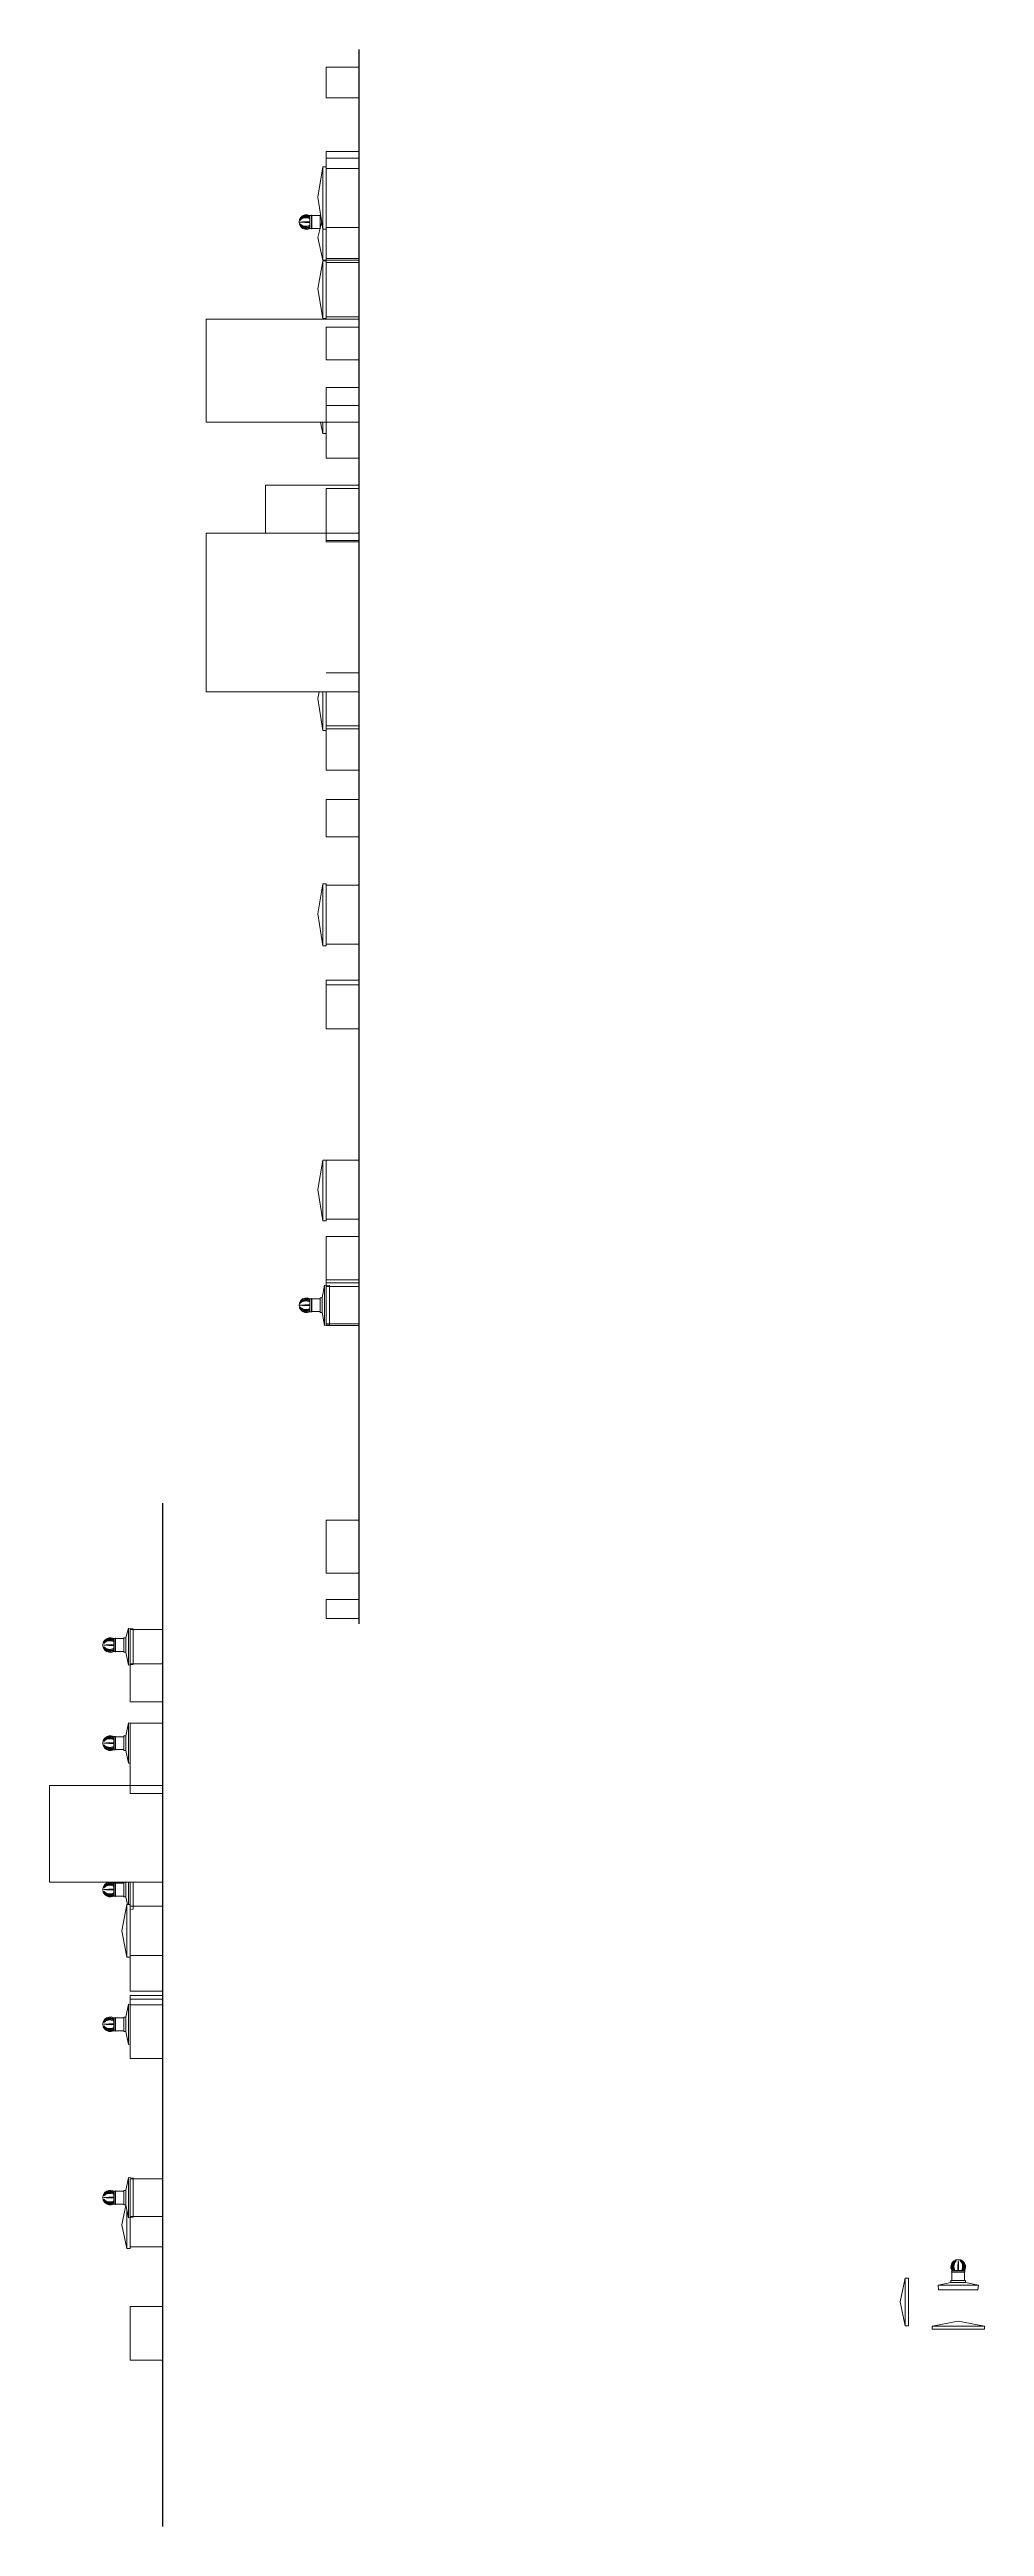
# Model space of a CAD drawing. Header units: millimetres. Extents: x -136099598 to 9192475, y 0 to 555997.
# Drawn here: x -256633 to -228171, y 463941 to 539336 of the extents above; entities that cross this region are included whole.
import ezdxf
from ezdxf import colors
from ezdxf.entities.mleader import LeaderData, LeaderLine
from ezdxf.math import Vec2, Vec3

# ---------------------------------------------------------------- set-up
doc = ezdxf.new("R2010")
doc.units = ezdxf.units.MM
doc.header["$MEASUREMENT"] = 0
doc.layers.get('0').update_dxf_attribs({"color": 250, "lineweight": 9})
for name, color, linetype, lineweight in [('АР_вентшахты', 7, 'Continuous', 18), ('АР_вентшахты задний план', 8, 'Continuous', 18), ('АР_Карниз пристройка 3 этажа', 133, 'Continuous', 30), ('АР_Отметки', 250, 'Continuous', 15)]:
    doc.layers.add(name, color=color, linetype=linetype, lineweight=lineweight)
doc.styles.add('ISOCPEUR', font='isocpeur.ttf', dxfattribs={"width": 0.7})

# ---------------------------------------------------------------- blocks, each defined once
blk = doc.blocks.new('_DotSmall')
at = {"color": 0, "linetype": 'ByBlock', "const_width": 0.5}
blk.add_lwpolyline([(-0.0625, 0, 1), (0.0625, 0, 1)], format="xyb", close=True, dxfattribs=at)

msp = doc.modelspace()

# ---------------------------------------------------------------- linework, layer by layer
at = {"layer": 'АР_вентшахты', "ltscale": 150}
for p, q in [((-248397.7, 533891.5), (-248397.7, 534281.5)), ((-248260.7, 501727), (-248260.7, 500501.4)), ((-248110.6, 501710.9), (-248110.6, 500517.5)), ((-248397.7, 500919.2), (-248397.7, 501309.2)), ((-248337.5, 500892.4), (-248337.5, 501336)), ((-254370.2, 490576.4), (-254370.2, 490966.4)), ((-254309.9, 490549.6), (-254309.9, 490993.2)), ((-254233.2, 491282.6), (-254233.2, 490158.6)), ((-254083.1, 491266.5), (-254083.1, 490174.8)), ((-254370.2, 487591.1), (-254370.2, 487981.1)), ((-254309.9, 487564.3), (-254309.9, 488007.9)), ((-254233.2, 488398.9), (-254233.2, 487173.3)), ((-254370.2, 483130.9), (-254370.2, 483520.9)), ((-254309.9, 483104.1), (-254309.9, 483547.7)), ((-254233.2, 483551.6), (-254233.2, 482869.5)), ((-254083.1, 483551.6), (-254083.1, 482729.2)), ((-254233.2, 479839.3), (-254233.2, 478613.7)), ((-254370.2, 479031.5), (-254370.2, 479421.5)), ((-254309.9, 479004.7), (-254309.9, 479448.3)), ((-254233.2, 474563.2), (-254233.2, 473337.5)), ((-254083.1, 474547), (-254083.1, 473353.7)), ((-254370.2, 473755.3), (-254370.2, 474145.3)), ((-254309.9, 473728.5), (-254309.9, 474172.1)), ((-228356.3, 471290.7), (-229581.9, 471290.7)), ((-229190.9, 471367.4), (-228747.3, 471367.4)), ((-229164.1, 471427.7), (-228774.1, 471427.7)), ((-228372.4, 471140.6), (-229565.7, 471140.6))]:
    msp.add_line(p, q, dxfattribs=at)
for points in [[(-248210.6, 537863.3), (-247210.6, 537863.3), (-247210.6, 538803.3), (-248210.6, 538803.3)], [(-248210.6, 533923.1), (-247210.6, 533923.1), (-247210.6, 535714.1), (-248210.6, 535714.1)], [(-248210.6, 531198.3), (-247210.6, 531198.3), (-247210.6, 532858.8), (-248210.6, 532858.8)], [(-251860.6, 527996.5), (-247210.6, 527996.5), (-247210.6, 531126.5), (-251860.6, 531126.5)], [(-250060.6, 524615.2), (-247210.6, 524615.2), (-247210.6, 526075.2), (-250060.6, 526075.2)], [(-248210.6, 524396.4), (-247210.6, 524396.4), (-247210.6, 525976.4), (-248210.6, 525976.4)], [(-251860.6, 519785.2), (-247210.6, 519785.2), (-247210.6, 524615.2), (-251860.6, 524615.2)], [(-248210.6, 517406.3), (-247210.6, 517406.3), (-247210.6, 518659), (-248210.6, 518659)], [(-248210.6, 515370.7), (-247210.6, 515370.7), (-247210.6, 516510.7), (-248210.6, 516510.7)], [(-248210.6, 512104.8), (-247210.6, 512104.8), (-247210.6, 513895.8), (-248210.6, 513895.8)], [(-248210.6, 509531.3), (-247210.6, 509531.3), (-247210.6, 510871.6), (-248210.6, 510871.6)], [(-248210.6, 503737.8), (-247210.6, 503737.8), (-247210.6, 505528.8), (-248210.6, 505528.8)], [(-248210.6, 501800.1), (-247210.6, 501800.1), (-247210.6, 503202.8), (-248210.6, 503202.8)], [(-248210.6, 500544.2), (-247210.6, 500544.2), (-247210.6, 501684.2), (-248210.6, 501684.2)], [(-248210.6, 492963.5), (-247210.6, 492963.5), (-247210.6, 494576.5), (-248210.6, 494576.5)], [(-248210.6, 491581.5), (-247210.6, 491581.5), (-247210.6, 492153), (-248210.6, 492153)], [(-254183.1, 490201.5), (-253183.1, 490201.5), (-253183.1, 491241.5), (-254183.1, 491241.5)], [(-254183.1, 486251.5), (-253183.1, 486251.5), (-253183.1, 488391.5), (-254183.1, 488391.5)], [(-254183.1, 481323.5), (-253183.1, 481323.5), (-253183.1, 482819.5), (-254183.1, 482819.5)], [(-254183.1, 478181.5), (-253183.1, 478181.5), (-253183.1, 479821.5), (-254183.1, 479821.5)], [(-254183.1, 473380.4), (-253183.1, 473380.4), (-253183.1, 474520.4), (-254183.1, 474520.4)], [(-254183.1, 469001.5), (-253183.1, 469001.5), (-253183.1, 470641.5), (-254183.1, 470641.5)]]:
    msp.add_lwpolyline(points, close=True, dxfattribs=at)
for points in [[(-248310.6, 533873.1), (-248310.6, 535764.1), (-248460.6, 534843.6), (-248310.6, 533873.1), (-248210.6, 533873.1), (-248210.6, 535764.1), (-248310.6, 535764.1)], [(-248345.5, 534098.8), (-248460.6, 533611.5), (-248310.6, 532926.5), (-248210.6, 532926.5), (-248210.6, 534246.5)], [(-248397.7, 534281.5), (-248397.7, 534308.3), (-248377.9, 534308.3)], [(-248397.7, 533891.5), (-248397.7, 533877.8)], [(-248310.6, 532926.5), (-248310.6, 534246.5)], [(-248310.6, 534246.5), (-248310.6, 534246.5)], [(-248310.6, 531148.3), (-248310.6, 532908.8), (-248460.6, 532053.5), (-248310.6, 531148.3), (-248210.6, 531148.3), (-248210.6, 532908.8), (-248310.6, 532908.8)], [(-248379.7, 527996.5), (-248310.6, 527650.5), (-248210.6, 527650.5), (-248210.6, 527996.5)], [(-248310.6, 527650.5), (-248310.6, 527996.5)], [(-248427, 519785.2), (-248460.6, 519578.6), (-248310.6, 518608.1), (-248210.6, 518608.1), (-248210.6, 519785.2)], [(-248310.6, 518608.1), (-248310.6, 519785.2)], [(-248310.6, 512054.8), (-248310.6, 513945.8), (-248460.6, 513025.3), (-248310.6, 512054.8), (-248210.6, 512054.8), (-248210.6, 513945.8), (-248310.6, 513945.8)], [(-248310.6, 503687.8), (-248310.6, 505528.8), (-248460.6, 504633.3), (-248310.6, 503687.8), (-248210.6, 503687.8), (-248210.6, 505528.8), (-248310.6, 505528.8)], [(-248397.7, 501309.2), (-248397.7, 501336), (-248337.5, 501336), (-248260.7, 501727), (-248110.6, 501710.9)], [(-248397.7, 500919.2), (-248397.7, 500892.4), (-248337.5, 500892.4), (-248260.7, 500501.4), (-248110.6, 500517.5)], [(-254370.2, 490966.4), (-254370.2, 490993.2), (-254309.9, 490993.2), (-254233.2, 491282.6), (-254083.1, 491266.5)], [(-254370.2, 490576.4), (-254370.2, 490549.6), (-254309.9, 490549.6), (-254233.2, 490158.6), (-254083.1, 490174.8)], [(-254370.2, 487981.1), (-254370.2, 488007.9), (-254309.9, 488007.9), (-254233.2, 488398.9), (-254164.1, 488391.5)], [(-254370.2, 487591.1), (-254370.2, 487564.3), (-254309.9, 487564.3), (-254233.2, 487173.3), (-254183.1, 487178.6)], [(-254370.2, 483520.9), (-254370.2, 483547.7), (-254309.9, 483547.7), (-254309.1, 483551.6)], [(-254283.1, 481273.5), (-254283.1, 482869.5), (-254433.1, 482071.5), (-254283.1, 481273.5), (-254183.1, 481273.5), (-254183.1, 482869.5), (-254283.1, 482869.5)], [(-254370.2, 483130.9), (-254370.2, 483104.1), (-254309.9, 483104.1), (-254263.9, 482869.5)], [(-254183.1, 482718.4), (-254083.1, 482729.2)], [(-254370.2, 479421.5), (-254370.2, 479448.3), (-254309.9, 479448.3), (-254233.2, 479839.3), (-254183.1, 479833.9)], [(-254370.2, 479031.5), (-254370.2, 479004.7), (-254309.9, 479004.7), (-254233.2, 478613.7), (-254183.1, 478619)], [(-254370.2, 474145.3), (-254370.2, 474172.1), (-254309.9, 474172.1), (-254233.2, 474563.2), (-254083.1, 474547)], [(-254309.1, 473724.6), (-254433.1, 473124.4), (-254283.1, 472398.3), (-254183.1, 472398.3), (-254183.1, 473342.9)], [(-254370.2, 473755.3), (-254370.2, 473728.5), (-254309.9, 473728.5), (-254233.2, 473337.5), (-254083.1, 473353.7)], [(-254283.1, 472398.3), (-254283.1, 473592.1)], [(-230584.6, 470048.1), (-230584.6, 471500.1), (-230734.6, 470774.1), (-230584.6, 470048.1), (-230484.6, 470048.1), (-230484.6, 471500.1), (-230584.6, 471500.1)], [(-229164.1, 471427.7), (-229190.9, 471427.6), (-229190.9, 471367.4), (-229581.9, 471290.7), (-229565.7, 471140.6)], [(-228774.1, 471427.7), (-228747.3, 471427.6), (-228747.3, 471367.4), (-228356.3, 471290.7), (-228372.4, 471140.6)], [(-229767.1, 470042), (-228171.1, 470042), (-228969.1, 470192), (-229767.1, 470042), (-229767.1, 469942), (-228171.1, 469942), (-228171.1, 470042)]]:
    msp.add_lwpolyline(points, dxfattribs=at)
at = {"layer": 'АР_вентшахты', "color": 18, "ltscale": 150, "true_color": 0x000000}
for points in [[(-248657.7, 533886.5), (-248657.7, 534286.5), (-248707.7, 534286.5), (-248707.7, 533886.5)], [(-248647.7, 533881.5), (-248647.7, 534291.5), (-248657.7, 534291.5), (-248657.7, 533881.5)], [(-248397.7, 533891.5), (-248397.7, 534281.5), (-248647.7, 534281.5), (-248647.7, 533891.5)], [(-248657.7, 500914.2), (-248657.7, 501314.2), (-248707.7, 501314.2), (-248707.7, 500914.2)], [(-248647.7, 500909.2), (-248647.7, 501319.2), (-248657.7, 501319.2), (-248657.7, 500909.2)], [(-248397.7, 500919.2), (-248397.7, 501309.2), (-248647.7, 501309.2), (-248647.7, 500919.2)], [(-254630.2, 490571.4), (-254630.2, 490971.4), (-254680.2, 490971.4), (-254680.2, 490571.4)], [(-254620.2, 490566.4), (-254620.2, 490976.4), (-254630.2, 490976.4), (-254630.2, 490566.4)], [(-254370.2, 490576.4), (-254370.2, 490966.4), (-254620.2, 490966.4), (-254620.2, 490576.4)], [(-254630.2, 487586.1), (-254630.2, 487986.1), (-254680.2, 487986.1), (-254680.2, 487586.1)], [(-254620.2, 487581.1), (-254620.2, 487991.1), (-254630.2, 487991.1), (-254630.2, 487581.1)], [(-254370.2, 487591.1), (-254370.2, 487981.1), (-254620.2, 487981.1), (-254620.2, 487591.1)], [(-254630.2, 483125.9), (-254630.2, 483525.9), (-254680.2, 483525.9), (-254680.2, 483125.9)], [(-254620.2, 483120.9), (-254620.2, 483530.9), (-254630.2, 483530.9), (-254630.2, 483120.9)], [(-254370.2, 483130.9), (-254370.2, 483520.9), (-254620.2, 483520.9), (-254620.2, 483130.9)], [(-254630.2, 479026.5), (-254630.2, 479426.5), (-254680.2, 479426.5), (-254680.2, 479026.5)], [(-254620.2, 479021.5), (-254620.2, 479431.5), (-254630.2, 479431.5), (-254630.2, 479021.5)], [(-254370.2, 479031.5), (-254370.2, 479421.5), (-254620.2, 479421.5), (-254620.2, 479031.5)], [(-254630.2, 473750.3), (-254630.2, 474150.3), (-254680.2, 474150.3), (-254680.2, 473750.3)], [(-254620.2, 473745.3), (-254620.2, 474155.3), (-254630.2, 474155.3), (-254630.2, 473745.3)], [(-254370.2, 473755.3), (-254370.2, 474145.3), (-254620.2, 474145.3), (-254620.2, 473755.3)], [(-229174.1, 471677.7), (-228764.1, 471677.7), (-228764.1, 471687.7), (-229174.1, 471687.7)], [(-229169.1, 471687.7), (-228769.1, 471687.7), (-228769.1, 471737.7), (-229169.1, 471737.7)], [(-229164.1, 471427.7), (-228774.1, 471427.7), (-228774.1, 471677.7), (-229164.1, 471677.7)]]:
    msp.add_lwpolyline(points, close=True, dxfattribs=at)
for points in [[(-248707.7, 534086.5), (-248707.7, 534076.5)], [(-248707.7, 501114.2), (-248707.7, 501104.2)], [(-254680.2, 490771.4), (-254680.2, 490761.4)], [(-254680.2, 487786.1), (-254680.2, 487776.1)], [(-254680.2, 483325.9), (-254680.2, 483315.9)], [(-254680.2, 479226.5), (-254680.2, 479216.5)], [(-254680.2, 473950.3), (-254680.2, 473940.3)], [(-228969.1, 471737.7), (-228979.1, 471737.7)]]:
    msp.add_lwpolyline(points, dxfattribs=at)
for centre, radius, start, end in [((-248810.8, 534086.5), 225, 62.733956, 297.266044), ((-248811.8, 534061.5), 225.4, 62.518768, 151.998688), ((-248815.5, 534009.8), 250.9, 64.579718, 141.128544), ((-248819.4, 534011.5), 229.1, 60.827494, 146.691897), ((-248828.1, 533969.7), 248, 60.968301, 137.479267), ((-248784.7, 531831.3), 2266.5, 88.053978, 95.725582), ((-248784.7, 536341.6), 2266.5, 264.274418, 271.946022), ((-248819.4, 534161.5), 229.1, 213.308103, 299.172506), ((-248828.1, 534203.3), 248, 222.520733, 299.031699), ((-248815.5, 534163.1), 250.9, 218.871456, 295.420282), ((-248811.8, 534111.5), 225.4, 208.001312, 297.481232), ((-248810.8, 501114.2), 225, 62.733956, 297.266044), ((-248811.8, 501089.2), 225.4, 62.518768, 151.998688), ((-248815.5, 501037.6), 250.9, 64.579718, 141.128544), ((-248819.4, 501039.2), 229.1, 60.827494, 146.691897), ((-248828.1, 500997.4), 248, 60.968301, 137.479267), ((-248784.7, 498859), 2266.5, 88.053978, 95.725582), ((-248784.7, 503369.4), 2266.5, 264.274418, 271.946022), ((-248819.4, 501189.2), 229.1, 213.308103, 299.172506), ((-248828.1, 501231), 248, 222.520733, 299.031699), ((-248815.5, 501190.9), 250.9, 218.871456, 295.420282), ((-248811.8, 501139.2), 225.4, 208.001312, 297.481232), ((-254783.3, 490771.4), 225, 62.733956, 297.266044), ((-254784.2, 490746.4), 225.4, 62.518768, 151.998688), ((-254787.9, 490694.8), 250.9, 64.579718, 141.128544), ((-254791.8, 490696.4), 229.1, 60.827494, 146.691897), ((-254800.5, 490654.6), 248, 60.968301, 137.479267), ((-254757.2, 488516.3), 2266.5, 88.053978, 95.725582), ((-254757.2, 493026.6), 2266.5, 264.274418, 271.946022), ((-254791.8, 490846.4), 229.1, 213.308103, 299.172506), ((-254800.5, 490888.2), 248, 222.520733, 299.031699), ((-254787.9, 490848.1), 250.9, 218.871456, 295.420282), ((-254784.2, 490796.4), 225.4, 208.001312, 297.481232), ((-254783.3, 487786.1), 225, 62.733956, 297.266044), ((-254784.2, 487761.1), 225.4, 62.518768, 151.998688), ((-254787.9, 487709.4), 250.9, 64.579718, 141.128544), ((-254791.8, 487711.1), 229.1, 60.827494, 146.691897), ((-254800.5, 487669.3), 248, 60.968301, 137.479267), ((-254757.2, 485530.9), 2266.5, 88.053978, 95.725582), ((-254757.2, 490041.2), 2266.5, 264.274418, 271.946022), ((-254791.8, 487861.1), 229.1, 213.308103, 299.172506), ((-254800.5, 487902.9), 248, 222.520733, 299.031699), ((-254787.9, 487862.7), 250.9, 218.871456, 295.420282), ((-254784.2, 487811.1), 225.4, 208.001312, 297.481232), ((-254783.3, 483325.9), 225, 62.733956, 297.266044), ((-254784.2, 483300.9), 225.4, 62.518768, 151.998688), ((-254787.9, 483249.2), 250.9, 64.579718, 141.128544), ((-254791.8, 483250.9), 229.1, 60.827494, 146.691897), ((-254800.5, 483209.1), 248, 60.968301, 137.479267), ((-254757.2, 481070.7), 2266.5, 88.053978, 95.725582), ((-254757.2, 485581), 2266.5, 264.274418, 271.946022), ((-254791.8, 483400.9), 229.1, 213.308103, 299.172506), ((-254800.5, 483442.7), 248, 222.520733, 299.031699), ((-254787.9, 483402.5), 250.9, 218.871456, 295.420282), ((-254784.2, 483350.9), 225.4, 208.001312, 297.481232), ((-254783.3, 479226.5), 225, 62.733956, 297.266044), ((-254784.2, 479201.5), 225.4, 62.518768, 151.998688), ((-254787.9, 479149.8), 250.9, 64.579718, 141.128544), ((-254791.8, 479151.5), 229.1, 60.827494, 146.691897), ((-254800.5, 479109.7), 248, 60.968301, 137.479267), ((-254757.2, 476971.3), 2266.5, 88.053978, 95.725582), ((-254757.2, 481481.6), 2266.5, 264.274418, 271.946022), ((-254791.8, 479301.5), 229.1, 213.308103, 299.172506), ((-254800.5, 479343.3), 248, 222.520733, 299.031699), ((-254787.9, 479303.1), 250.9, 218.871456, 295.420282), ((-254784.2, 479251.5), 225.4, 208.001312, 297.481232), ((-254783.3, 473950.3), 225, 62.733956, 297.266044), ((-254784.2, 473925.3), 225.4, 62.518768, 151.998688), ((-254787.9, 473873.7), 250.9, 64.579718, 141.128544), ((-254791.8, 473875.3), 229.1, 60.827494, 146.691897), ((-254800.5, 473833.5), 248, 60.968301, 137.479267), ((-254757.2, 471695.2), 2266.5, 88.053978, 95.725582), ((-254757.2, 476205.5), 2266.5, 264.274418, 271.946022), ((-254791.8, 474025.3), 229.1, 213.308103, 299.172506), ((-254800.5, 474067.1), 248, 222.520733, 299.031699), ((-254787.9, 474027), 250.9, 218.871456, 295.420282), ((-254784.2, 473975.3), 225.4, 208.001312, 297.481232), ((-228969.1, 471840.8), 225, 332.733956, 207.266044), ((-228944.1, 471841.7), 225.4, 118.001312, 207.481232), ((-228892.4, 471845.4), 250.9, 128.871456, 205.420282), ((-228894.1, 471849.3), 229.1, 123.308103, 209.172506), ((-228852.3, 471858), 248, 132.520733, 209.031699), ((-226713.9, 471814.6), 2266.5, 174.274418, 181.946022), ((-231224.2, 471814.6), 2266.5, 358.053978, 5.725582), ((-229044.1, 471849.3), 229.1, 330.827494, 56.691897), ((-229085.9, 471858), 248, 330.968301, 47.479267), ((-229045.7, 471845.4), 250.9, 334.579718, 51.128544), ((-228994.1, 471841.7), 225.4, 332.518768, 61.998688)]:
    msp.add_arc(centre, radius, start, end, dxfattribs=at)
at = {"layer": 'АР_вентшахты задний план', "ltscale": 150}
for points in [[(-248210.6, 536025.4), (-247210.6, 536025.4), (-247210.6, 536236.3), (-248210.6, 536236.3)], [(-248210.6, 535714.1), (-247210.6, 535714.1), (-247210.6, 536025.4), (-248210.6, 536025.4)], [(-248210.6, 532976.5), (-247210.6, 532976.5), (-247210.6, 533923.1), (-248210.6, 533923.1)], [(-248210.6, 532926.5), (-247210.6, 532926.5), (-247210.6, 532976.5), (-248210.6, 532976.5)], [(-248210.6, 529887.9), (-247210.6, 529887.9), (-247210.6, 530884.3), (-248210.6, 530884.3)], [(-248210.6, 528496.4), (-247210.6, 528496.4), (-247210.6, 529052.5), (-248210.6, 529052.5)], [(-248210.6, 526896.4), (-247210.6, 526896.4), (-247210.6, 528496.4), (-248210.6, 528496.4)], [(-248210.6, 524356.4), (-247210.6, 524356.4), (-247210.6, 524396.4), (-248210.6, 524396.4)], [(-248210.6, 510871.6), (-247210.6, 510871.6), (-247210.6, 511008.9), (-248210.6, 511008.9)], [(-248210.6, 500501.5), (-247210.6, 500501.5), (-247210.6, 501891.5), (-248210.6, 501891.5)], [(-254183.1, 489046.5), (-253183.1, 489046.5), (-253183.1, 490201.5), (-254183.1, 490201.5)], [(-253183.1, 483551.6), (-253183.1, 486491.6), (-256633.1, 486491.6), (-256633.1, 483551.6)], [(-254183.1, 482819.5), (-253183.1, 482819.5), (-253183.1, 483551.6), (-254183.1, 483551.6)], [(-254183.1, 480231.5), (-253183.1, 480231.5), (-253183.1, 481323.5), (-254183.1, 481323.5)], [(-254183.1, 479996.5), (-253183.1, 479996.5), (-253183.1, 480101.5), (-254183.1, 480101.5)], [(-254183.1, 479821.5), (-253183.1, 479821.5), (-253183.1, 479996.5), (-254183.1, 479996.5)], [(-254183.1, 472448.3), (-253183.1, 472448.3), (-253183.1, 473380.4), (-254183.1, 473380.4)]]:
    msp.add_lwpolyline(points, close=True, dxfattribs=at)
msp.add_lwpolyline([(-248210.6, 519785.2), (-248210.6, 518747.1), (-247210.6, 518747.1), (-247210.6, 520360.1), (-248210.6, 520360.1)], dxfattribs=at)
at = {"layer": 'АР_Карниз пристройка 3 этажа', "ltscale": 150}
for p, q in [((-247210.6, 491421.5), (-247210.6, 539336.5)), ((-253183.1, 463941.5), (-253183.1, 495086.5))]:
    msp.add_line(p, q, dxfattribs=at)

# ---------------------------------------------------------------- leaders
at = {"layer": 'АР_Отметки'}
ml = msp.add_multileader_mtext('Standard', dxfattribs=at)
ml.set_content('Л.4', color=256, style='ISOCPEUR')
ml.set_leader_properties(color=256, linetype='Continuous', lineweight=-1)
ml.set_arrow_properties(name='DOTSMALL')
ml.build(insert=Vec2(0, 0))
ml.multileader.update_dxf_attribs({"has_text_frame": 1, "text_left_attachment_type": 4, "text_right_attachment_type": 4, "dogleg_length": 100, "arrow_head_size": 180})
ctx = ml.context
ctx.base_point, ctx.char_height, ctx.arrow_head_size, ctx.landing_gap_size, ctx.plane_origin = Vec3(-311135.8, 538598.3), 250, 180, 50, Vec3(-283015.4, 526440.7)
ctx.left_attachment, ctx.right_attachment = 4, 4
notes = []
notes.append((ctx, [(0, (0, 0, 0), (0, 0), (1, 0), 1, [])]))
ctx.mtext.insert, ctx.mtext.width, ctx.mtext.line_spacing_style, ctx.mtext.flow_direction = Vec3(-311085.8, 538931.7), 852.697, 2, 5
ml = msp.add_multileader_mtext('Standard', dxfattribs=at)
ml.set_content('+19,400', color=256, style='ISOCPEUR')
ml.set_leader_properties(color=256, linetype='Continuous', lineweight=-1)
ml.set_arrow_properties(name='DOTSMALL')
ml.build(insert=Vec2(0, 0))
ml.multileader.update_dxf_attribs({"has_text_frame": 1, "text_left_attachment_type": 4, "text_right_attachment_type": 4, "dogleg_length": 100, "arrow_head_size": 180})
ctx = ml.context
ctx.base_point, ctx.char_height, ctx.arrow_head_size, ctx.landing_gap_size, ctx.plane_origin = Vec3(-280784.2, 485252.5), 250, 180, 50, Vec3(-280865.6, 483541.8)
ctx.left_attachment, ctx.right_attachment = 4, 4
notes.append((ctx, [(0, (0, 0, 0), (0, 0), (1, 0), 1, [])]))
ctx.mtext.insert, ctx.mtext.width, ctx.mtext.defined_height, ctx.mtext.line_spacing_style, ctx.mtext.flow_direction = Vec3(-280734.2, 485585.8), 696.035, 776.5, 2, 5
ml = msp.add_multileader_mtext('Standard', dxfattribs=at)
ml.set_content('+19,400', color=256, style='ISOCPEUR')
ml.set_leader_properties(color=256, linetype='Continuous', lineweight=-1)
ml.set_arrow_properties(name='DOTSMALL')
ml.build(insert=Vec2(0, 0))
ml.multileader.update_dxf_attribs({"has_text_frame": 1, "text_left_attachment_type": 4, "text_right_attachment_type": 4, "dogleg_length": 100, "arrow_head_size": 180})
ctx = ml.context
ctx.base_point, ctx.char_height, ctx.arrow_head_size, ctx.landing_gap_size, ctx.plane_origin = Vec3(-322660.1, 485151.1), 250, 180, 50, Vec3(-322657.2, 482963.8)
ctx.left_attachment, ctx.right_attachment = 4, 4
notes.append((ctx, [(0, (0, 0, 0), (0, 0), (1, 0), 1, [])]))
ctx.mtext.insert, ctx.mtext.width, ctx.mtext.defined_height, ctx.mtext.line_spacing_style, ctx.mtext.flow_direction = Vec3(-322610.1, 485484.5), 696.035, 776.5, 2, 5
for ctx, leaders in notes:
    for number, flags, end, landing, length, lines in leaders:
        leader = LeaderData()
        leader.index, (leader.has_last_leader_line, leader.has_dogleg_vector, leader.attachment_direction) = number, flags
        leader.last_leader_point, leader.dogleg_vector, leader.dogleg_length = Vec3(end), Vec3(landing), length
        for number, points, colour, breaks in lines:
            line = LeaderLine()
            line.index, line.vertices, line.color, line.breaks = number, Vec3.list(points), colors.encode_raw_color(colour), breaks
            leader.lines.append(line)
        ctx.leaders.append(leader)

doc.saveas('drawing.dxf')
